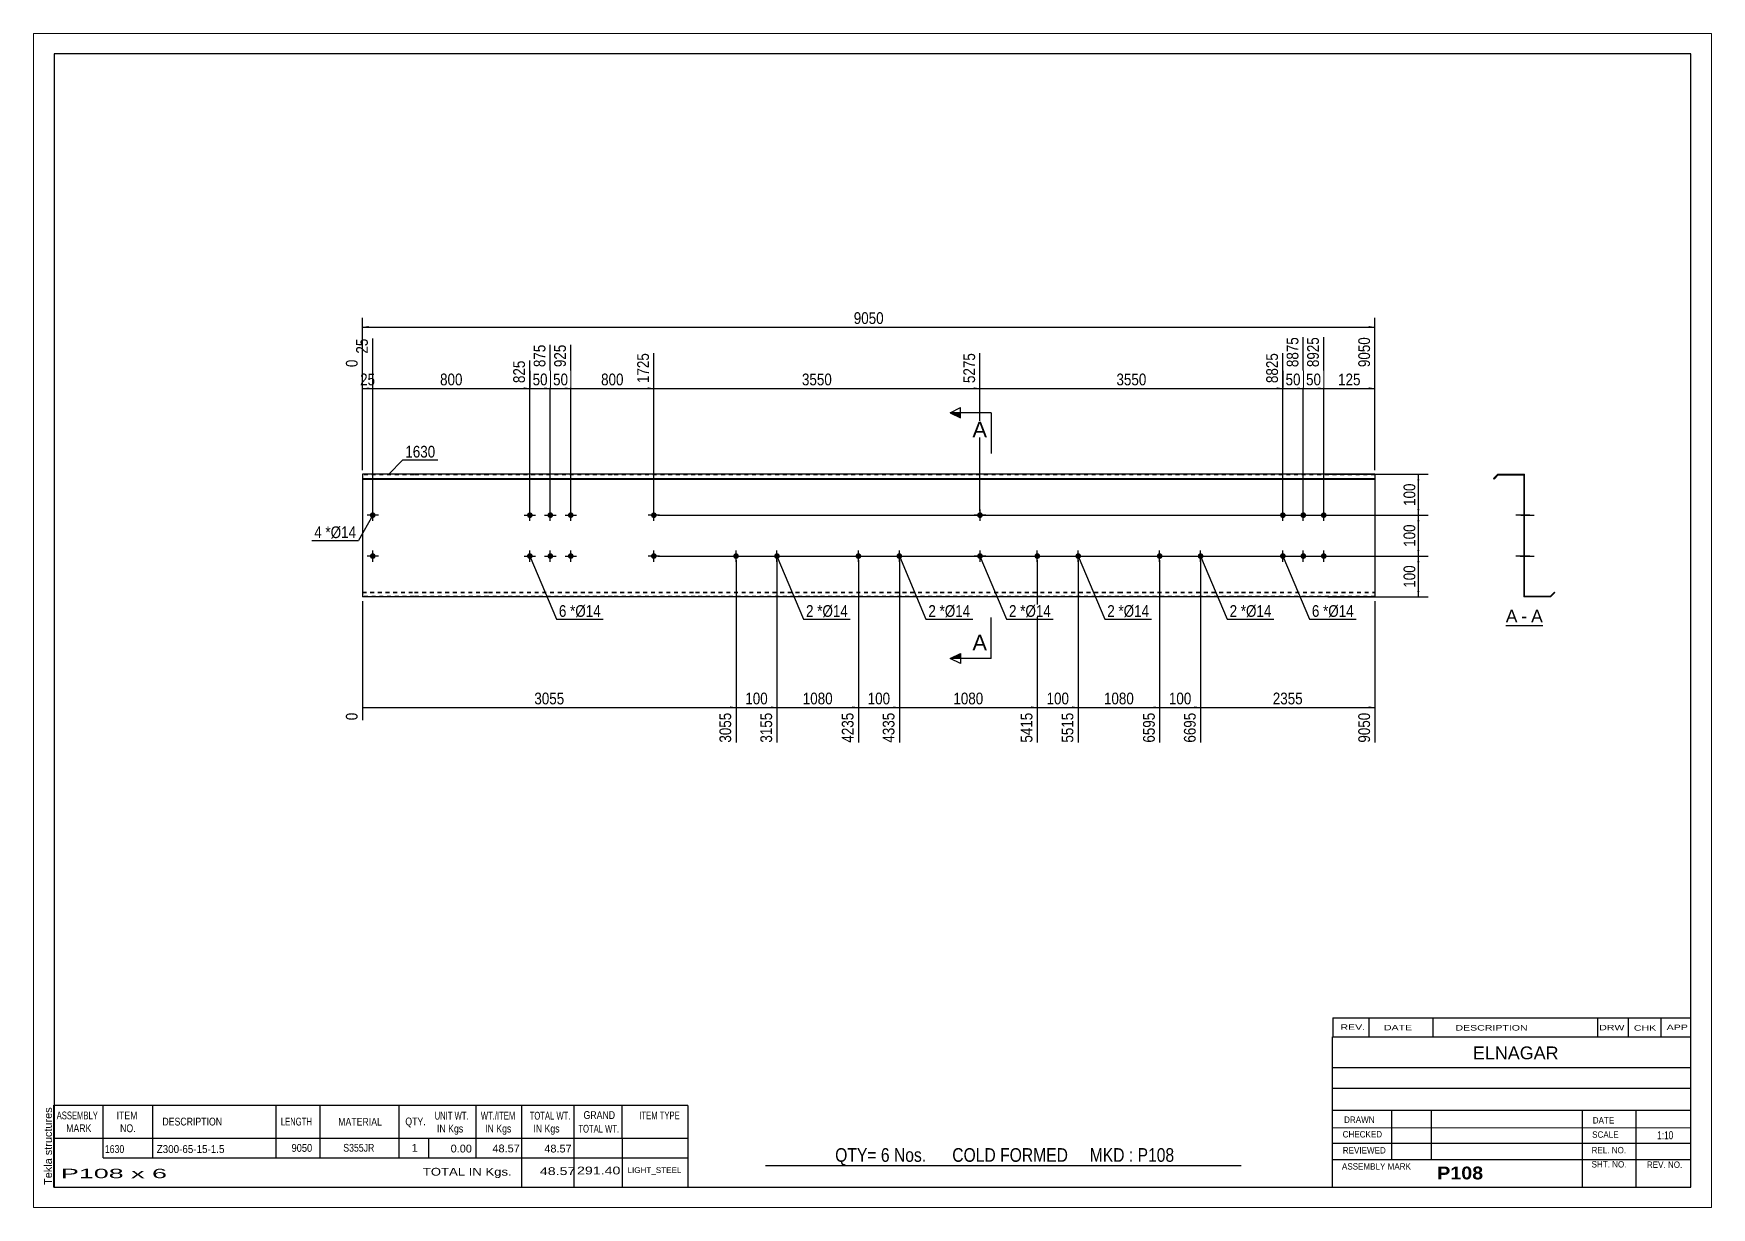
# Paper-space layout 'Layout1' of a CAD drawing. Header units: millimetres. Extents: x 0 to 410, y 0 to 287.
# The model-space entities are those that its viewports show. They can reach past a viewport. Long polylines and large blocks are cut down to what shows.
import ezdxf

# ---------------------------------------------------------------- set-up
doc = ezdxf.new("R2010")
doc.units = ezdxf.units.MM
doc.linetypes.add('DXK_LINE_DOT1', pattern=[1.8814, 0.9407, -0.9407])
doc.layers.add('Viewport layer', color=7, linetype='Continuous', plot=False)
doc.styles.add('Arial', font='ARIAL.TTF', dxfattribs={"height": 0.2})
doc.styles.add('Arial Bold', font='ARIALBD.TTF', dxfattribs={"height": 0.2})
doc.styles.add('Arial Narrow', font='ARIALN.TTF', dxfattribs={"height": 0.2})

# ---------------------------------------------------------------- blocks, each defined once
blk = doc.blocks.new('Unknown-629097656-1705')
at = {"color": 5, "linetype": 'Continuous'}
for p, q in [((324.62, 117.75), (-75.38, 117.75)), ((-75.38, 117.75), (-75.38, -159.25)), ((324.62, -159.25), (324.62, 117.75)), ((-75.38, -159.25), (324.62, -159.25))]:
    blk.add_line(p, q, dxfattribs=at)
at = {"color": 174, "linetype": 'Continuous', "style": 'Arial'}
blk.add_text('Tekla structures', height=1.9102, rotation=90, dxfattribs=at).set_placement((-75.88, -158.75))
blk = doc.blocks.new('Unknown-629097656-12 - 1218')
at = {"color": 7, "linetype": 'Continuous'}
blk.add_line((279.37, -21.95), (288.4, -21.95), dxfattribs=at)
at = {"color": 0, "linetype": 'Continuous'}
blk.add_wipeout([(282.21, -21.2), (282.21, -18), (279.37, -18), (279.37, -21.2)], dxfattribs=at)
blk.add_wipeout([(284.6, -21.2), (284.6, -18), (283.17, -18), (283.17, -21.2)], dxfattribs=at)
at = {"color": 96, "linetype": 'Continuous', "style": 'Arial'}
blk.add_text('A', height=3.06, dxfattribs=at).set_placement((279.37, -21.2))
at = {"color": 0, "linetype": 'Continuous'}
blk.add_wipeout([(288.4, -21.2), (288.4, -18), (285.56, -18), (285.56, -21.2)], dxfattribs=at)
at = {"color": 96, "linetype": 'Continuous', "style": 'Arial'}
for s, p in [('-', (283.17, -21.2)), ('A', (285.56, -21.2))]:
    blk.add_text(s, height=3.06, dxfattribs=at).set_placement(p)
blk = doc.blocks.new('Bolt-629097656-1207 - 1201')
at = {"linetype": 'Continuous'}
for points in [[(164.89, -4.3, -1), (164.89, -5.7, -1)], [(174.89, -4.3, -1), (174.89, -5.7, -1)]]:
    blk.add_hatch(color=3, dxfattribs=at).paths.add_polyline_path(points)
at = {"color": 3, "linetype": 'Continuous'}
for p, q in [((164.89, -6.4), (164.89, -3.6)), ((174.89, -6.4), (174.89, -3.6)), ((163.49, -5), (166.29, -5)), ((173.49, -5), (176.29, -5))]:
    blk.add_line(p, q, dxfattribs=at)
blk = doc.blocks.new('Part-629097656-1204 - 1201')
at = {"color": 2, "linetype": 'Continuous'}
for p, q in [((0, 15), (0, -15)), ((12.6, 15), (0, 15)), ((0, 13.94), (12.6, 13.94)), ((0, 13.83), (12.6, 13.83)), ((30.7, 15), (12.7, 15)), ((12.7, 13.94), (30.7, 13.94)), ((12.7, 13.83), (30.7, 13.83)), ((60.99, 15), (30.8, 15)), ((30.8, 13.94), (60.99, 13.94)), ((30.8, 13.83), (60.99, 13.83)), ((81.28, 15), (61.09, 15)), ((61.09, 13.94), (81.28, 13.94)), ((61.09, 13.83), (81.28, 13.83)), ((111.18, 15), (81.38, 15)), ((81.38, 13.94), (111.18, 13.94)), ((81.38, 13.83), (111.18, 13.83)), ((141.08, 15), (111.28, 15)), ((111.28, 13.94), (141.08, 13.94)), ((111.28, 13.83), (141.08, 13.83)), ((184.79, 15), (141.18, 15)), ((141.18, 13.94), (184.79, 13.94)), ((141.18, 13.83), (184.79, 13.83)), ((214.69, 15), (184.89, 15)), ((184.89, 13.94), (214.69, 13.94)), ((184.89, 13.83), (214.69, 13.83)), ((247.39, 15), (214.79, 15)), ((214.79, 13.94), (247.39, 13.94)), ((214.79, 13.83), (247.39, 13.83)), ((247.39, 15), (247.39, -15)), ((12.6, -15), (0, -15)), ((30.7, -15), (12.7, -15)), ((60.99, -15), (30.8, -15)), ((81.28, -15), (61.09, -15)), ((111.18, -15), (81.38, -15)), ((141.08, -15), (111.28, -15)), ((184.79, -15), (141.18, -15)), ((214.69, -15), (184.89, -15)), ((247.39, -15), (214.79, -15))]:
    blk.add_line(p, q, dxfattribs=at)
at = {"color": 7, "linetype": 'DXK_LINE_DOT1'}
for p, q in [((12.6, 14.85), (0, 14.85)), ((30.7, 14.85), (12.7, 14.85)), ((60.99, 14.85), (30.8, 14.85)), ((81.28, 14.85), (61.09, 14.85)), ((111.18, 14.85), (81.38, 14.85)), ((141.08, 14.85), (111.28, 14.85)), ((184.79, 14.85), (141.18, 14.85)), ((214.69, 14.85), (184.89, 14.85)), ((247.39, 14.85), (214.79, 14.85)), ((0, -13.83), (12.6, -13.83)), ((0, -13.94), (12.6, -13.94)), ((12.6, -14.85), (0, -14.85)), ((12.7, -13.83), (30.7, -13.83)), ((12.7, -13.94), (30.7, -13.94)), ((30.7, -14.85), (12.7, -14.85)), ((30.8, -13.83), (60.99, -13.83)), ((30.8, -13.94), (60.99, -13.94)), ((60.99, -14.85), (30.8, -14.85)), ((61.09, -13.83), (81.28, -13.83)), ((61.09, -13.94), (81.28, -13.94)), ((81.28, -14.85), (61.09, -14.85)), ((81.38, -13.83), (111.18, -13.83)), ((81.38, -13.94), (111.18, -13.94)), ((111.18, -14.85), (81.38, -14.85)), ((111.28, -13.83), (141.08, -13.83)), ((111.28, -13.94), (141.08, -13.94)), ((141.08, -14.85), (111.28, -14.85)), ((141.18, -13.83), (184.79, -13.83)), ((141.18, -13.94), (184.79, -13.94)), ((184.79, -14.85), (141.18, -14.85)), ((184.89, -13.83), (214.69, -13.83)), ((184.89, -13.94), (214.69, -13.94)), ((214.69, -14.85), (184.89, -14.85)), ((214.79, -13.83), (247.39, -13.83)), ((214.79, -13.94), (247.39, -13.94)), ((247.39, -14.85), (214.79, -14.85))]:
    blk.add_line(p, q, dxfattribs=at)
blk = doc.blocks.new('Bolt-629097656-1205 - 1201')
at = {"linetype": 'Continuous'}
for points in [[(91.28, -4.3, -1), (91.28, -5.7, -1)], [(101.28, -4.3, -1), (101.28, -5.7, -1)]]:
    blk.add_hatch(color=3, dxfattribs=at).paths.add_polyline_path(points)
at = {"color": 3, "linetype": 'Continuous'}
for p, q in [((91.28, -6.4), (91.28, -3.6)), ((101.28, -6.4), (101.28, -3.6)), ((89.88, -5), (92.68, -5)), ((99.88, -5), (102.68, -5))]:
    blk.add_line(p, q, dxfattribs=at)
blk = doc.blocks.new('Bolt-629097656-1206 - 1201')
at = {"linetype": 'Continuous'}
for points in [[(121.18, -4.3, -1), (121.18, -5.7, -1)], [(131.18, -4.3, -1), (131.18, -5.7, -1)]]:
    blk.add_hatch(color=3, dxfattribs=at).paths.add_polyline_path(points)
at = {"color": 3, "linetype": 'Continuous'}
for p, q in [((121.18, -6.4), (121.18, -3.6)), ((131.18, -6.4), (131.18, -3.6)), ((119.78, -5), (122.58, -5)), ((129.78, -5), (132.58, -5))]:
    blk.add_line(p, q, dxfattribs=at)
blk = doc.blocks.new('Bolt-629097656-1208 - 1201')
at = {"linetype": 'Continuous'}
for points in [[(194.79, -4.3, -1), (194.79, -5.7, -1)], [(204.79, -4.3, -1), (204.79, -5.7, -1)]]:
    blk.add_hatch(color=3, dxfattribs=at).paths.add_polyline_path(points)
at = {"color": 3, "linetype": 'Continuous'}
for p, q in [((194.79, -6.4), (194.79, -3.6)), ((204.79, -6.4), (204.79, -3.6)), ((193.39, -5), (196.19, -5)), ((203.39, -5), (206.19, -5))]:
    blk.add_line(p, q, dxfattribs=at)
blk = doc.blocks.new('Bolt-629097656-1209 - 1201')
at = {"linetype": 'Continuous'}
for points in [[(224.19, 5, -1), (225.59, 5, -1)], [(229.19, 5, -1), (230.59, 5, -1)], [(234.19, 5, -1), (235.59, 5, -1)], [(224.19, -5, -1), (225.59, -5, -1)], [(229.19, -5, -1), (230.59, -5, -1)], [(234.19, -5, -1), (235.59, -5, -1)]]:
    blk.add_hatch(color=3, dxfattribs=at).paths.add_polyline_path(points)
at = {"color": 3, "linetype": 'Continuous'}
for p, q in [((223.49, 5), (226.29, 5)), ((224.89, 3.6), (224.89, 6.4)), ((228.49, 5), (231.29, 5)), ((229.89, 3.6), (229.89, 6.4)), ((233.49, 5), (236.29, 5)), ((234.89, 3.6), (234.89, 6.4)), ((224.89, -6.4), (224.89, -3.6)), ((229.89, -6.4), (229.89, -3.6)), ((234.89, -6.4), (234.89, -3.6)), ((223.49, -5), (226.29, -5)), ((228.49, -5), (231.29, -5)), ((233.49, -5), (236.29, -5))]:
    blk.add_line(p, q, dxfattribs=at)
blk = doc.blocks.new('Bolt-629097656-1210 - 1201')
at = {"linetype": 'Continuous'}
for points in [[(40.19, 5, -1), (41.59, 5, -1)], [(45.19, 5, -1), (46.59, 5, -1)], [(50.19, 5, -1), (51.59, 5, -1)], [(40.19, -5, -1), (41.59, -5, -1)], [(45.19, -5, -1), (46.59, -5, -1)], [(50.19, -5, -1), (51.59, -5, -1)]]:
    blk.add_hatch(color=3, dxfattribs=at).paths.add_polyline_path(points)
at = {"color": 3, "linetype": 'Continuous'}
for p, q in [((39.49, 5), (42.29, 5)), ((40.89, 3.6), (40.89, 6.4)), ((44.49, 5), (47.29, 5)), ((45.89, 3.6), (45.89, 6.4)), ((49.49, 5), (52.29, 5)), ((50.89, 3.6), (50.89, 6.4)), ((40.89, -6.4), (40.89, -3.6)), ((45.89, -6.4), (45.89, -3.6)), ((50.89, -6.4), (50.89, -3.6)), ((39.49, -5), (42.29, -5)), ((44.49, -5), (47.29, -5)), ((49.49, -5), (52.29, -5))]:
    blk.add_line(p, q, dxfattribs=at)
blk = doc.blocks.new('Bolt-629097656-1211 - 1201')
at = {"linetype": 'Continuous'}
for points in [[(1.8, -5, -1), (3.2, -5, -1)], [(70.49, -5, -1), (71.89, -5, -1)]]:
    blk.add_hatch(color=3, dxfattribs=at).paths.add_polyline_path(points)
at = {"color": 3, "linetype": 'Continuous'}
for p, q in [((2.5, -6.4), (2.5, -3.6)), ((71.19, -6.4), (71.19, -3.6)), ((3.9, -5), (1.1, -5)), ((72.59, -5), (69.79, -5))]:
    blk.add_line(p, q, dxfattribs=at)
blk = doc.blocks.new('Bolt-629097656-1212 - 1201')
at = {"linetype": 'Continuous'}
for points in [[(1.8, 5, -1), (3.2, 5, -1)], [(70.49, 5, -1), (71.89, 5, -1)]]:
    blk.add_hatch(color=3, dxfattribs=at).paths.add_polyline_path(points)
at = {"color": 3, "linetype": 'Continuous'}
for p, q in [((3.9, 5), (1.1, 5)), ((2.5, 3.6), (2.5, 6.4)), ((72.59, 5), (69.79, 5)), ((71.19, 3.6), (71.19, 6.4))]:
    blk.add_line(p, q, dxfattribs=at)
blk = doc.blocks.new('Bolt-629097656-1213 - 1201')
at = {"linetype": 'Continuous'}
for points in [[(151.58, 5, -1), (150.18, 5, -1)], [(151.58, -5, -1), (150.18, -5, -1)]]:
    blk.add_hatch(color=3, dxfattribs=at).paths.add_polyline_path(points)
at = {"color": 3, "linetype": 'Continuous'}
for p, q in [((152.28, 5), (149.48, 5)), ((150.88, 6.4), (150.88, 3.6)), ((150.88, -3.6), (150.88, -6.4)), ((152.28, -5), (149.48, -5))]:
    blk.add_line(p, q, dxfattribs=at)
blk = doc.blocks.new('Bolt-629097656-1224 - 1218')
at = {"linetype": 'Continuous'}
for points in [[(283.81, 5.7), (283.81, 4.3), (283.96, 4.3), (283.96, 5.7)], [(283.81, 5.7), (283.81, 4.3), (283.96, 4.3), (283.96, 5.7)], [(283.81, 5.7), (283.81, 4.3), (283.96, 4.3), (283.96, 5.7)], [(283.81, -4.3), (283.81, -5.7), (283.96, -5.7), (283.96, -4.3)], [(283.81, -4.3), (283.81, -5.7), (283.96, -5.7), (283.96, -4.3)], [(283.81, -4.3), (283.81, -5.7), (283.96, -5.7), (283.96, -4.3)]]:
    blk.add_hatch(color=3, dxfattribs=at).paths.add_polyline_path(points)
at = {"color": 3, "linetype": 'Continuous'}
for p, q in [((285.26, 5), (281.96, 5)), ((285.26, 5), (281.96, 5)), ((285.26, 5), (281.96, 5)), ((283.96, 5.7), (283.81, 5.7)), ((283.96, 5.7), (283.81, 5.7)), ((283.96, 5.7), (283.81, 5.7)), ((283.96, 4.3), (283.81, 4.3)), ((283.96, 4.3), (283.81, 4.3)), ((283.96, 4.3), (283.81, 4.3)), ((285.26, -5), (281.96, -5)), ((285.26, -5), (281.96, -5)), ((285.26, -5), (281.96, -5)), ((283.96, -4.3), (283.81, -4.3)), ((283.96, -4.3), (283.81, -4.3)), ((283.96, -4.3), (283.81, -4.3)), ((283.96, -5.7), (283.81, -5.7)), ((283.96, -5.7), (283.81, -5.7)), ((283.96, -5.7), (283.81, -5.7))]:
    blk.add_line(p, q, dxfattribs=at)
blk = doc.blocks.new('Part-629097656-1219 - 1218')
at = {"color": 2, "linetype": 'Continuous'}
for p, q in [((277.46, 15), (276.4, 13.94)), ((276.4, 13.94), (276.51, 13.83)), ((276.51, 13.83), (277.52, 14.85)), ((277.46, 15), (283.96, 15)), ((277.52, 14.85), (283.81, 14.85)), ((283.81, 14.85), (283.81, -15)), ((283.96, -14.85), (283.96, 15)), ((290.31, -15), (283.81, -15)), ((290.25, -14.85), (283.96, -14.85)), ((291.27, -13.83), (290.25, -14.85)), ((290.31, -15), (291.37, -13.94)), ((291.37, -13.94), (291.27, -13.83))]:
    blk.add_line(p, q, dxfattribs=at)
blk = doc.blocks.new('Bolt-629097656-1220 - 1218')
at = {"linetype": 'Continuous'}
blk.add_hatch(color=3, dxfattribs=at).paths.add_polyline_path([(283.96, -5.7), (283.96, -4.3), (283.81, -4.3), (283.81, -5.7)])
blk.add_hatch(color=3, dxfattribs=at).paths.add_polyline_path([(283.96, -5.7), (283.96, -4.3), (283.81, -4.3), (283.81, -5.7)])
at = {"color": 3, "linetype": 'Continuous'}
for p, q in [((282.86, -5), (285.61, -5)), ((282.86, -5), (285.61, -5)), ((283.81, -4.3), (283.96, -4.3)), ((283.81, -4.3), (283.96, -4.3)), ((283.81, -5.7), (283.96, -5.7)), ((283.81, -5.7), (283.96, -5.7))]:
    blk.add_line(p, q, dxfattribs=at)
blk = doc.blocks.new('Bolt-629097656-1221 - 1218')
at = {"linetype": 'Continuous'}
blk.add_hatch(color=3, dxfattribs=at).paths.add_polyline_path([(283.96, -5.7), (283.96, -4.3), (283.81, -4.3), (283.81, -5.7)])
blk.add_hatch(color=3, dxfattribs=at).paths.add_polyline_path([(283.96, -5.7), (283.96, -4.3), (283.81, -4.3), (283.81, -5.7)])
at = {"color": 3, "linetype": 'Continuous'}
for p, q in [((282.86, -5), (285.61, -5)), ((282.86, -5), (285.61, -5)), ((283.81, -4.3), (283.96, -4.3)), ((283.81, -4.3), (283.96, -4.3)), ((283.81, -5.7), (283.96, -5.7)), ((283.81, -5.7), (283.96, -5.7))]:
    blk.add_line(p, q, dxfattribs=at)
blk = doc.blocks.new('Bolt-629097656-1222 - 1218')
at = {"linetype": 'Continuous'}
blk.add_hatch(color=3, dxfattribs=at).paths.add_polyline_path([(283.96, -5.7), (283.96, -4.3), (283.81, -4.3), (283.81, -5.7)])
blk.add_hatch(color=3, dxfattribs=at).paths.add_polyline_path([(283.96, -5.7), (283.96, -4.3), (283.81, -4.3), (283.81, -5.7)])
at = {"color": 3, "linetype": 'Continuous'}
for p, q in [((282.86, -5), (285.61, -5)), ((282.86, -5), (285.61, -5)), ((283.81, -4.3), (283.96, -4.3)), ((283.81, -4.3), (283.96, -4.3)), ((283.81, -5.7), (283.96, -5.7)), ((283.81, -5.7), (283.96, -5.7))]:
    blk.add_line(p, q, dxfattribs=at)
blk = doc.blocks.new('Bolt-629097656-1223 - 1218')
at = {"linetype": 'Continuous'}
blk.add_hatch(color=3, dxfattribs=at).paths.add_polyline_path([(283.96, -5.7), (283.96, -4.3), (283.81, -4.3), (283.81, -5.7)])
blk.add_hatch(color=3, dxfattribs=at).paths.add_polyline_path([(283.96, -5.7), (283.96, -4.3), (283.81, -4.3), (283.81, -5.7)])
at = {"color": 3, "linetype": 'Continuous'}
for p, q in [((282.86, -5), (285.61, -5)), ((282.86, -5), (285.61, -5)), ((283.81, -4.3), (283.96, -4.3)), ((283.81, -4.3), (283.96, -4.3)), ((283.81, -5.7), (283.96, -5.7)), ((283.81, -5.7), (283.96, -5.7))]:
    blk.add_line(p, q, dxfattribs=at)
blk = doc.blocks.new('Bolt-629097656-1225 - 1218')
at = {"linetype": 'Continuous'}
for points in [[(283.81, 5.7), (283.81, 4.3), (283.96, 4.3), (283.96, 5.7)], [(283.81, 5.7), (283.81, 4.3), (283.96, 4.3), (283.96, 5.7)], [(283.81, 5.7), (283.81, 4.3), (283.96, 4.3), (283.96, 5.7)], [(283.81, -4.3), (283.81, -5.7), (283.96, -5.7), (283.96, -4.3)], [(283.81, -4.3), (283.81, -5.7), (283.96, -5.7), (283.96, -4.3)], [(283.81, -4.3), (283.81, -5.7), (283.96, -5.7), (283.96, -4.3)]]:
    blk.add_hatch(color=3, dxfattribs=at).paths.add_polyline_path(points)
at = {"color": 3, "linetype": 'Continuous'}
for p, q in [((285.26, 5), (281.96, 5)), ((285.26, 5), (281.96, 5)), ((285.26, 5), (281.96, 5)), ((283.96, 5.7), (283.81, 5.7)), ((283.96, 5.7), (283.81, 5.7)), ((283.96, 5.7), (283.81, 5.7)), ((283.96, 4.3), (283.81, 4.3)), ((283.96, 4.3), (283.81, 4.3)), ((283.96, 4.3), (283.81, 4.3)), ((285.26, -5), (281.96, -5)), ((285.26, -5), (281.96, -5)), ((285.26, -5), (281.96, -5)), ((283.96, -4.3), (283.81, -4.3)), ((283.96, -4.3), (283.81, -4.3)), ((283.96, -4.3), (283.81, -4.3)), ((283.96, -5.7), (283.81, -5.7)), ((283.96, -5.7), (283.81, -5.7)), ((283.96, -5.7), (283.81, -5.7))]:
    blk.add_line(p, q, dxfattribs=at)
blk = doc.blocks.new('Bolt-629097656-1226 - 1218')
at = {"linetype": 'Continuous'}
blk.add_hatch(color=3, dxfattribs=at).paths.add_polyline_path([(283.81, -4.3), (283.81, -5.7), (283.96, -5.7), (283.96, -4.3)])
blk.add_hatch(color=3, dxfattribs=at).paths.add_polyline_path([(283.81, -4.3), (283.81, -5.7), (283.96, -5.7), (283.96, -4.3)])
at = {"color": 3, "linetype": 'Continuous'}
for p, q in [((283.01, -5), (286.31, -5)), ((283.01, -5), (286.31, -5)), ((283.81, -4.3), (283.96, -4.3)), ((283.81, -4.3), (283.96, -4.3)), ((283.81, -5.7), (283.96, -5.7)), ((283.81, -5.7), (283.96, -5.7))]:
    blk.add_line(p, q, dxfattribs=at)
blk = doc.blocks.new('Bolt-629097656-1227 - 1218')
at = {"linetype": 'Continuous'}
blk.add_hatch(color=3, dxfattribs=at).paths.add_polyline_path([(283.81, 5.7), (283.81, 4.3), (283.96, 4.3), (283.96, 5.7)])
blk.add_hatch(color=3, dxfattribs=at).paths.add_polyline_path([(283.81, 5.7), (283.81, 4.3), (283.96, 4.3), (283.96, 5.7)])
at = {"color": 3, "linetype": 'Continuous'}
for p, q in [((283.01, 5), (286.31, 5)), ((283.01, 5), (286.31, 5)), ((283.81, 5.7), (283.96, 5.7)), ((283.81, 5.7), (283.96, 5.7)), ((283.81, 4.3), (283.96, 4.3)), ((283.81, 4.3), (283.96, 4.3))]:
    blk.add_line(p, q, dxfattribs=at)
blk = doc.blocks.new('Bolt-629097656-1228 - 1218')
at = {"linetype": 'Continuous'}
for points in [[(283.96, 4.3), (283.96, 5.7), (283.81, 5.7), (283.81, 4.3)], [(283.96, -5.7), (283.96, -4.3), (283.81, -4.3), (283.81, -5.7)]]:
    blk.add_hatch(color=3, dxfattribs=at).paths.add_polyline_path(points)
at = {"color": 3, "linetype": 'Continuous'}
for p, q in [((283.96, 5), (281.81, 5)), ((283.96, 5.7), (283.81, 5.7)), ((283.96, 4.3), (283.81, 4.3)), ((283.96, -5), (281.81, -5)), ((283.96, -4.3), (283.81, -4.3)), ((283.96, -5.7), (283.81, -5.7))]:
    blk.add_line(p, q, dxfattribs=at)
blk = doc.blocks.new('StraightDimension-629097656-1326 - 1201')
at = {"linetype": 'Continuous'}
for points in [[(257.75, 3.5), (258, 5), (258.25, 3.5)], [(258.25, -3.5), (258, -5), (257.75, -3.5)]]:
    blk.add_hatch(color=7, dxfattribs=at).paths.add_polyline_path(points)
at = {"color": 7, "linetype": 'Continuous'}
for p, q in [((72.19, 5), (260.4, 5)), ((258, -5), (258, 5)), ((72.19, -5), (260.4, -5))]:
    blk.add_line(p, q, dxfattribs=at)
at = {"color": 0}
blk.add_wipeout([(257.85, 3.34), (253.65, 3.34), (253.65, -3.34), (257.85, -3.34)], dxfattribs=at)
at = {"color": 3, "style": 'Arial Narrow'}
blk.add_text('100', height=2.863, rotation=90.0002, dxfattribs=at).set_placement((257.25, -2.74))
blk = doc.blocks.new('StraightDimension-629097656-1295 - 1201')
at = {"linetype": 'Continuous'}
blk.add_hatch(color=7, dxfattribs=at).paths.add_polyline_path([(119.68, -41.75), (121.18, -42), (119.68, -42.25)])
at = {"color": 7, "linetype": 'Continuous'}
for p, q in [((101.28, -6), (101.28, -50.61)), ((121.18, -6), (121.18, -50.61)), ((101.28, -42), (121.18, -42))]:
    blk.add_line(p, q, dxfattribs=at)
at = {"color": 0}
blk.add_wipeout([(115.49, -41.85), (115.49, -37.65), (106.98, -37.65), (106.98, -41.85)], dxfattribs=at)
at = {"color": 0, "linetype": 'Continuous'}
blk.add_wipeout([(120.58, -42.7), (116.38, -42.7), (116.38, -51.21), (120.58, -51.21)], dxfattribs=at)
at = {"color": 3, "style": 'Arial Narrow'}
blk.add_text('1080', height=2.863, dxfattribs=at).set_placement((107.58, -41.25))
at = {"color": 3, "linetype": 'Continuous', "style": 'Arial Narrow'}
blk.add_text('4235', height=2.863, rotation=90.0002, dxfattribs=at).set_placement((119.98, -50.61))
blk = doc.blocks.new('StraightDimension-629097656-1294 - 1201')
at = {"linetype": 'Continuous'}
blk.add_hatch(color=7, dxfattribs=at).paths.add_polyline_path([(129.68, -41.75), (131.18, -42), (129.68, -42.25)])
at = {"color": 7, "linetype": 'Continuous'}
for p, q in [((121.18, -6), (121.18, -50.61)), ((131.18, -6), (131.18, -50.61)), ((121.18, -42), (131.18, -42))]:
    blk.add_line(p, q, dxfattribs=at)
at = {"color": 0}
blk.add_wipeout([(129.53, -41.85), (129.53, -37.65), (122.84, -37.65), (122.84, -41.85)], dxfattribs=at)
at = {"color": 0, "linetype": 'Continuous'}
blk.add_wipeout([(130.58, -42.7), (126.38, -42.7), (126.38, -51.21), (130.58, -51.21)], dxfattribs=at)
at = {"color": 3, "style": 'Arial Narrow'}
blk.add_text('100', height=2.863, dxfattribs=at).set_placement((123.44, -41.25))
at = {"color": 3, "linetype": 'Continuous', "style": 'Arial Narrow'}
blk.add_text('4335', height=2.863, rotation=90.0002, dxfattribs=at).set_placement((129.98, -50.61))
blk = doc.blocks.new('StraightDimension-629097656-1253 - 1201')
at = {"linetype": 'Continuous'}
blk.add_hatch(color=7, dxfattribs=at).paths.add_polyline_path([(1, 36.25), (2.5, 36), (1, 35.75)])
at = {"color": 7, "linetype": 'Continuous'}
for p, q in [((2.5, 6), (2.5, 48.16)), ((0, 16), (0, 43.03)), ((0, 36), (2.5, 36))]:
    blk.add_line(p, q, dxfattribs=at)
at = {"color": 0, "linetype": 'Continuous'}
blk.add_wipeout([(1.9, 48.76), (-2.3, 48.76), (-2.3, 43.9), (1.9, 43.9)], dxfattribs=at)
at = {"color": 0}
blk.add_wipeout([(3.68, 36.15), (3.68, 40.35), (-1.18, 40.35), (-1.18, 36.15)], dxfattribs=at)
at = {"color": 0, "linetype": 'Continuous'}
blk.add_wipeout([(-0.6, 43.63), (-4.8, 43.63), (-4.8, 40.6), (-0.6, 40.6)], dxfattribs=at)
at = {"color": 3, "linetype": 'Continuous', "style": 'Arial Narrow'}
for s, height, p in [('25', 2.863, (1.3, 44.5)), ('0', 2.86, (-1.2, 41.2))]:
    blk.add_text(s, height=height, rotation=90.0002, dxfattribs=at).set_placement(p)
at = {"color": 3, "style": 'Arial Narrow'}
blk.add_text('25', height=2.863, dxfattribs=at).set_placement((-0.58, 36.75))
blk = doc.blocks.new('StraightDimension-629097656-1244 - 1201')
at = {"linetype": 'Continuous'}
blk.add_hatch(color=7, dxfattribs=at).paths.add_polyline_path([(245.89, 36.25), (247.39, 36), (245.89, 35.75)])
at = {"color": 7, "linetype": 'Continuous'}
for p, q in [((234.89, 6), (234.89, 48.51)), ((247.39, 16), (247.39, 48.51)), ((234.89, 36), (247.39, 36))]:
    blk.add_line(p, q, dxfattribs=at)
at = {"color": 0}
blk.add_wipeout([(244.48, 36.15), (244.48, 40.35), (237.79, 40.35), (237.79, 36.15)], dxfattribs=at)
at = {"color": 0, "linetype": 'Continuous'}
blk.add_wipeout([(246.79, 49.11), (242.59, 49.11), (242.59, 40.6), (246.79, 40.6)], dxfattribs=at)
at = {"color": 3, "linetype": 'Continuous', "style": 'Arial Narrow'}
blk.add_text('9050', height=2.863, rotation=90.0002, dxfattribs=at).set_placement((246.19, 41.2))
at = {"color": 3, "style": 'Arial Narrow'}
blk.add_text('125', height=2.863, dxfattribs=at).set_placement((238.39, 36.75))
blk = doc.blocks.new('StraightDimension-629097656-1245 - 1201')
at = {"linetype": 'Continuous'}
blk.add_hatch(color=7, dxfattribs=at).paths.add_polyline_path([(233.39, 36.25), (234.89, 36), (233.39, 35.75)])
at = {"color": 7, "linetype": 'Continuous'}
for p, q in [((229.89, 6), (229.89, 48.51)), ((234.89, 6), (234.89, 48.51)), ((229.89, 36), (234.89, 36))]:
    blk.add_line(p, q, dxfattribs=at)
at = {"color": 0}
blk.add_wipeout([(234.81, 36.15), (234.81, 40.35), (229.96, 40.35), (229.96, 36.15)], dxfattribs=at)
at = {"color": 0, "linetype": 'Continuous'}
blk.add_wipeout([(234.29, 49.11), (230.09, 49.11), (230.09, 40.6), (234.29, 40.6)], dxfattribs=at)
at = {"color": 3, "linetype": 'Continuous', "style": 'Arial Narrow'}
blk.add_text('8925', height=2.863, rotation=90.0002, dxfattribs=at).set_placement((233.69, 41.2))
at = {"color": 3, "style": 'Arial Narrow'}
blk.add_text('50', height=2.863, dxfattribs=at).set_placement((230.56, 36.75))
blk = doc.blocks.new('StraightDimension-629097656-1246 - 1201')
at = {"linetype": 'Continuous'}
blk.add_hatch(color=7, dxfattribs=at).paths.add_polyline_path([(228.39, 36.25), (229.89, 36), (228.39, 35.75)])
at = {"color": 7, "linetype": 'Continuous'}
for p, q in [((229.89, 6), (229.89, 48.51)), ((224.89, 6), (224.89, 44.61)), ((224.89, 36), (229.89, 36))]:
    blk.add_line(p, q, dxfattribs=at)
at = {"color": 0}
blk.add_wipeout([(229.81, 36.15), (229.81, 40.35), (224.96, 40.35), (224.96, 36.15)], dxfattribs=at)
at = {"color": 0, "linetype": 'Continuous'}
blk.add_wipeout([(229.29, 49.11), (225.09, 49.11), (225.09, 40.6), (229.29, 40.6)], dxfattribs=at)
at = {"color": 3, "linetype": 'Continuous', "style": 'Arial Narrow'}
blk.add_text('8875', height=2.863, rotation=90.0002, dxfattribs=at).set_placement((228.69, 41.2))
at = {"color": 3, "style": 'Arial Narrow'}
blk.add_text('50', height=2.863, dxfattribs=at).set_placement((225.56, 36.75))
blk = doc.blocks.new('StraightDimension-629097656-1296 - 1201')
at = {"linetype": 'Continuous'}
blk.add_hatch(color=7, dxfattribs=at).paths.add_polyline_path([(99.78, -41.75), (101.28, -42), (99.78, -42.25)])
at = {"color": 7, "linetype": 'Continuous'}
for p, q in [((91.28, -6), (91.28, -50.61)), ((101.28, -6), (101.28, -50.61)), ((91.28, -42), (101.28, -42))]:
    blk.add_line(p, q, dxfattribs=at)
at = {"color": 0}
blk.add_wipeout([(99.63, -41.85), (99.63, -37.65), (92.94, -37.65), (92.94, -41.85)], dxfattribs=at)
at = {"color": 0, "linetype": 'Continuous'}
blk.add_wipeout([(100.68, -42.7), (96.48, -42.7), (96.48, -51.21), (100.68, -51.21)], dxfattribs=at)
at = {"color": 3, "style": 'Arial Narrow'}
blk.add_text('100', height=2.863, dxfattribs=at).set_placement((93.54, -41.25))
at = {"color": 3, "linetype": 'Continuous', "style": 'Arial Narrow'}
blk.add_text('3155', height=2.863, rotation=90.0002, dxfattribs=at).set_placement((100.08, -50.61))
blk = doc.blocks.new('StraightDimension-629097656-1247 - 1201')
at = {"linetype": 'Continuous'}
blk.add_hatch(color=7, dxfattribs=at).paths.add_polyline_path([(223.39, 36.25), (224.89, 36), (223.39, 35.75)])
at = {"color": 7, "linetype": 'Continuous'}
for p, q in [((150.88, 6), (150.88, 44.61)), ((224.89, 6), (224.89, 44.61)), ((150.88, 36), (224.89, 36))]:
    blk.add_line(p, q, dxfattribs=at)
at = {"color": 0, "linetype": 'Continuous'}
blk.add_wipeout([(224.29, 45.21), (220.09, 45.21), (220.09, 36.7), (224.29, 36.7)], dxfattribs=at)
at = {"color": 0}
blk.add_wipeout([(192.14, 36.15), (192.14, 40.35), (183.63, 40.35), (183.63, 36.15)], dxfattribs=at)
at = {"color": 3, "linetype": 'Continuous', "style": 'Arial Narrow'}
blk.add_text('8825', height=2.863, rotation=90.0002, dxfattribs=at).set_placement((223.69, 37.3))
at = {"color": 3, "style": 'Arial Narrow'}
blk.add_text('3550', height=2.863, dxfattribs=at).set_placement((184.23, 36.75))
blk = doc.blocks.new('StraightDimension-629097656-1327 - 1201')
at = {"linetype": 'Continuous'}
for points in [[(257.75, -6.5), (258, -5), (258.25, -6.5)], [(258.25, -13.5), (258, -15), (257.75, -13.5)]]:
    blk.add_hatch(color=7, dxfattribs=at).paths.add_polyline_path(points)
at = {"color": 7, "linetype": 'Continuous'}
for p, q in [((72.19, -5), (260.4, -5)), ((258, -15), (258, -5)), ((235.89, -15), (260.4, -15))]:
    blk.add_line(p, q, dxfattribs=at)
at = {"color": 0}
blk.add_wipeout([(257.85, -6.66), (253.65, -6.66), (253.65, -13.34), (257.85, -13.34)], dxfattribs=at)
at = {"color": 3, "style": 'Arial Narrow'}
blk.add_text('100', height=2.863, rotation=90.0002, dxfattribs=at).set_placement((257.25, -12.74))
blk = doc.blocks.new('StraightDimension-629097656-1248 - 1201')
at = {"linetype": 'Continuous'}
blk.add_hatch(color=7, dxfattribs=at).paths.add_polyline_path([(149.38, 36.25), (150.88, 36), (149.38, 35.75)])
at = {"color": 7, "linetype": 'Continuous'}
for p, q in [((71.19, 6), (71.19, 44.61)), ((150.88, 6), (150.88, 44.61)), ((71.19, 36), (150.88, 36))]:
    blk.add_line(p, q, dxfattribs=at)
at = {"color": 0, "linetype": 'Continuous'}
blk.add_wipeout([(150.28, 45.21), (146.08, 45.21), (146.08, 36.7), (150.28, 36.7)], dxfattribs=at)
at = {"color": 0}
blk.add_wipeout([(115.29, 36.15), (115.29, 40.35), (106.78, 40.35), (106.78, 36.15)], dxfattribs=at)
at = {"color": 3, "linetype": 'Continuous', "style": 'Arial Narrow'}
blk.add_text('5275', height=2.863, rotation=90.0002, dxfattribs=at).set_placement((149.68, 37.3))
at = {"color": 3, "style": 'Arial Narrow'}
blk.add_text('3550', height=2.863, dxfattribs=at).set_placement((107.38, 36.75))
blk = doc.blocks.new('StraightDimension-629097656-1249 - 1201')
at = {"linetype": 'Continuous'}
blk.add_hatch(color=7, dxfattribs=at).paths.add_polyline_path([(69.69, 36.25), (71.19, 36), (69.69, 35.75)])
at = {"color": 7, "linetype": 'Continuous'}
for p, q in [((50.89, 6), (50.89, 46.68)), ((71.19, 6), (71.19, 44.61)), ((50.89, 36), (71.19, 36))]:
    blk.add_line(p, q, dxfattribs=at)
at = {"color": 0}
blk.add_wipeout([(64.38, 36.15), (64.38, 40.35), (57.7, 40.35), (57.7, 36.15)], dxfattribs=at)
at = {"color": 3, "style": 'Arial Narrow'}
blk.add_text('800', height=2.863, dxfattribs=at).set_placement((58.3, 36.75))
at = {"color": 0, "linetype": 'Continuous'}
blk.add_wipeout([(70.59, 45.21), (66.39, 45.21), (66.39, 36.7), (70.59, 36.7)], dxfattribs=at)
at = {"color": 3, "linetype": 'Continuous', "style": 'Arial Narrow'}
blk.add_text('1725', height=2.863, rotation=90.0002, dxfattribs=at).set_placement((69.99, 37.3))
blk = doc.blocks.new('StraightDimension-629097656-1250 - 1201')
at = {"linetype": 'Continuous'}
blk.add_hatch(color=7, dxfattribs=at).paths.add_polyline_path([(49.39, 36.25), (50.89, 36), (49.39, 35.75)])
at = {"color": 7, "linetype": 'Continuous'}
for p, q in [((45.89, 6), (45.89, 46.68)), ((50.89, 6), (50.89, 46.68)), ((45.89, 36), (50.89, 36))]:
    blk.add_line(p, q, dxfattribs=at)
at = {"color": 0}
blk.add_wipeout([(50.82, 36.15), (50.82, 40.35), (45.97, 40.35), (45.97, 36.15)], dxfattribs=at)
at = {"color": 0, "linetype": 'Continuous'}
blk.add_wipeout([(50.29, 47.28), (46.09, 47.28), (46.09, 40.6), (50.29, 40.6)], dxfattribs=at)
at = {"color": 3, "linetype": 'Continuous', "style": 'Arial Narrow'}
blk.add_text('925', height=2.863, rotation=90.0002, dxfattribs=at).set_placement((49.69, 41.2))
at = {"color": 3, "style": 'Arial Narrow'}
blk.add_text('50', height=2.863, dxfattribs=at).set_placement((46.57, 36.75))
blk = doc.blocks.new('StraightDimension-629097656-1251 - 1201')
at = {"linetype": 'Continuous'}
blk.add_hatch(color=7, dxfattribs=at).paths.add_polyline_path([(44.39, 36.25), (45.89, 36), (44.39, 35.75)])
at = {"color": 7, "linetype": 'Continuous'}
for p, q in [((45.89, 6), (45.89, 46.68)), ((40.89, 6), (40.89, 42.78)), ((40.89, 36), (45.89, 36))]:
    blk.add_line(p, q, dxfattribs=at)
at = {"color": 0}
blk.add_wipeout([(45.82, 36.15), (45.82, 40.35), (40.97, 40.35), (40.97, 36.15)], dxfattribs=at)
at = {"color": 0, "linetype": 'Continuous'}
blk.add_wipeout([(45.29, 47.28), (41.09, 47.28), (41.09, 40.6), (45.29, 40.6)], dxfattribs=at)
at = {"color": 3, "linetype": 'Continuous', "style": 'Arial Narrow'}
blk.add_text('875', height=2.863, rotation=90.0002, dxfattribs=at).set_placement((44.69, 41.2))
at = {"color": 3, "style": 'Arial Narrow'}
blk.add_text('50', height=2.863, dxfattribs=at).set_placement((41.57, 36.75))
blk = doc.blocks.new('StraightDimension-629097656-1252 - 1201')
at = {"linetype": 'Continuous'}
blk.add_hatch(color=7, dxfattribs=at).paths.add_polyline_path([(39.39, 36.25), (40.89, 36), (39.39, 35.75)])
at = {"color": 7, "linetype": 'Continuous'}
for p, q in [((2.5, 6), (2.5, 48.16)), ((40.89, 6), (40.89, 42.78)), ((2.5, 36), (40.89, 36))]:
    blk.add_line(p, q, dxfattribs=at)
at = {"color": 0, "linetype": 'Continuous'}
blk.add_wipeout([(40.29, 43.38), (36.09, 43.38), (36.09, 36.7), (40.29, 36.7)], dxfattribs=at)
at = {"color": 0}
blk.add_wipeout([(25.04, 36.15), (25.04, 40.35), (18.35, 40.35), (18.35, 36.15)], dxfattribs=at)
at = {"color": 3, "linetype": 'Continuous', "style": 'Arial Narrow'}
blk.add_text('825', height=2.863, rotation=90.0002, dxfattribs=at).set_placement((39.69, 37.3))
at = {"color": 3, "style": 'Arial Narrow'}
blk.add_text('800', height=2.863, dxfattribs=at).set_placement((18.95, 36.75))
blk = doc.blocks.new('StraightDimension-629097656-1289 - 1201')
at = {"linetype": 'Continuous'}
blk.add_hatch(color=7, dxfattribs=at).paths.add_polyline_path([(245.89, -41.75), (247.39, -42), (245.89, -42.25)])
at = {"color": 7, "linetype": 'Continuous'}
for p, q in [((204.79, -6), (204.79, -50.61)), ((247.39, -16), (247.39, -50.61)), ((204.79, -42), (247.39, -42))]:
    blk.add_line(p, q, dxfattribs=at)
at = {"color": 0}
blk.add_wipeout([(230.34, -41.85), (230.34, -37.65), (221.83, -37.65), (221.83, -41.85)], dxfattribs=at)
at = {"color": 0, "linetype": 'Continuous'}
blk.add_wipeout([(246.79, -42.7), (242.59, -42.7), (242.59, -51.21), (246.79, -51.21)], dxfattribs=at)
at = {"color": 3, "style": 'Arial Narrow'}
blk.add_text('2355', height=2.863, dxfattribs=at).set_placement((222.43, -41.25))
at = {"color": 3, "linetype": 'Continuous', "style": 'Arial Narrow'}
blk.add_text('9050', height=2.863, rotation=90.0002, dxfattribs=at).set_placement((246.19, -50.61))
blk = doc.blocks.new('StraightDimension-629097656-1290 - 1201')
at = {"linetype": 'Continuous'}
blk.add_hatch(color=7, dxfattribs=at).paths.add_polyline_path([(203.29, -41.75), (204.79, -42), (203.29, -42.25)])
at = {"color": 7, "linetype": 'Continuous'}
for p, q in [((194.79, -6), (194.79, -50.61)), ((204.79, -6), (204.79, -50.61)), ((194.79, -42), (204.79, -42))]:
    blk.add_line(p, q, dxfattribs=at)
at = {"color": 0}
blk.add_wipeout([(203.13, -41.85), (203.13, -37.65), (196.45, -37.65), (196.45, -41.85)], dxfattribs=at)
at = {"color": 0, "linetype": 'Continuous'}
blk.add_wipeout([(204.19, -42.7), (199.99, -42.7), (199.99, -51.21), (204.19, -51.21)], dxfattribs=at)
at = {"color": 3, "style": 'Arial Narrow'}
blk.add_text('100', height=2.863, dxfattribs=at).set_placement((197.05, -41.25))
at = {"color": 3, "linetype": 'Continuous', "style": 'Arial Narrow'}
blk.add_text('6695', height=2.863, rotation=90.0002, dxfattribs=at).set_placement((203.59, -50.61))
blk = doc.blocks.new('StraightDimension-629097656-1355 - 1201')
at = {"linetype": 'Continuous'}
for points in [[(1.5, 50.75), (0, 51), (1.5, 51.25)], [(245.89, 51.25), (247.39, 51), (245.89, 50.75)]]:
    blk.add_hatch(color=7, dxfattribs=at).paths.add_polyline_path(points)
at = {"color": 7, "linetype": 'Continuous'}
for p, q in [((0, 16), (0, 53.25)), ((0, 51), (247.39, 51)), ((247.39, 16), (247.39, 53.25))]:
    blk.add_line(p, q, dxfattribs=at)
at = {"color": 0}
blk.add_wipeout([(127.95, 51.15), (127.95, 55.35), (119.44, 55.35), (119.44, 51.15)], dxfattribs=at)
at = {"color": 3, "style": 'Arial Narrow'}
blk.add_text('9050', height=2.863, dxfattribs=at).set_placement((120.04, 51.75))
blk = doc.blocks.new('StraightDimension-629097656-1291 - 1201')
at = {"linetype": 'Continuous'}
blk.add_hatch(color=7, dxfattribs=at).paths.add_polyline_path([(193.29, -41.75), (194.79, -42), (193.29, -42.25)])
at = {"color": 7, "linetype": 'Continuous'}
for p, q in [((174.89, -6), (174.89, -50.61)), ((194.79, -6), (194.79, -50.61)), ((174.89, -42), (194.79, -42))]:
    blk.add_line(p, q, dxfattribs=at)
at = {"color": 0}
blk.add_wipeout([(189.09, -41.85), (189.09, -37.65), (180.58, -37.65), (180.58, -41.85)], dxfattribs=at)
at = {"color": 0, "linetype": 'Continuous'}
blk.add_wipeout([(194.19, -42.7), (189.99, -42.7), (189.99, -51.21), (194.19, -51.21)], dxfattribs=at)
at = {"color": 3, "style": 'Arial Narrow'}
blk.add_text('1080', height=2.863, dxfattribs=at).set_placement((181.18, -41.25))
at = {"color": 3, "linetype": 'Continuous', "style": 'Arial Narrow'}
blk.add_text('6595', height=2.863, rotation=90.0002, dxfattribs=at).set_placement((193.59, -50.61))
blk = doc.blocks.new('StraightDimension-629097656-1292 - 1201')
at = {"linetype": 'Continuous'}
blk.add_hatch(color=7, dxfattribs=at).paths.add_polyline_path([(173.39, -41.75), (174.89, -42), (173.39, -42.25)])
at = {"color": 7, "linetype": 'Continuous'}
for p, q in [((164.89, -6), (164.89, -50.61)), ((174.89, -6), (174.89, -50.61)), ((164.89, -42), (174.89, -42))]:
    blk.add_line(p, q, dxfattribs=at)
at = {"color": 0}
blk.add_wipeout([(173.23, -41.85), (173.23, -37.65), (166.55, -37.65), (166.55, -41.85)], dxfattribs=at)
at = {"color": 0, "linetype": 'Continuous'}
blk.add_wipeout([(174.29, -42.7), (170.09, -42.7), (170.09, -51.21), (174.29, -51.21)], dxfattribs=at)
at = {"color": 3, "style": 'Arial Narrow'}
blk.add_text('100', height=2.863, dxfattribs=at).set_placement((167.15, -41.25))
at = {"color": 3, "linetype": 'Continuous', "style": 'Arial Narrow'}
blk.add_text('5515', height=2.863, rotation=90.0002, dxfattribs=at).set_placement((173.69, -50.61))
blk = doc.blocks.new('StraightDimension-629097656-1293 - 1201')
at = {"linetype": 'Continuous'}
blk.add_hatch(color=7, dxfattribs=at).paths.add_polyline_path([(163.39, -41.75), (164.89, -42), (163.39, -42.25)])
at = {"color": 7, "linetype": 'Continuous'}
for p, q in [((131.18, -6), (131.18, -50.61)), ((164.89, -6), (164.89, -50.61)), ((131.18, -42), (164.89, -42))]:
    blk.add_line(p, q, dxfattribs=at)
at = {"color": 0}
blk.add_wipeout([(152.29, -41.85), (152.29, -37.65), (143.78, -37.65), (143.78, -41.85)], dxfattribs=at)
at = {"color": 0, "linetype": 'Continuous'}
blk.add_wipeout([(164.29, -42.7), (160.09, -42.7), (160.09, -51.21), (164.29, -51.21)], dxfattribs=at)
at = {"color": 3, "style": 'Arial Narrow'}
blk.add_text('1080', height=2.863, dxfattribs=at).set_placement((144.38, -41.25))
at = {"color": 3, "linetype": 'Continuous', "style": 'Arial Narrow'}
blk.add_text('5415', height=2.863, rotation=90.0002, dxfattribs=at).set_placement((163.69, -50.61))
blk = doc.blocks.new('StraightDimension-629097656-1297 - 1201')
at = {"linetype": 'Continuous'}
blk.add_hatch(color=7, dxfattribs=at).paths.add_polyline_path([(89.78, -41.75), (91.28, -42), (89.78, -42.25)])
at = {"color": 7, "linetype": 'Continuous'}
for p, q in [((91.28, -6), (91.28, -50.61)), ((0, -16), (0, -45.13)), ((0, -42), (91.28, -42))]:
    blk.add_line(p, q, dxfattribs=at)
at = {"color": 0}
blk.add_wipeout([(49.9, -41.85), (49.9, -37.65), (41.39, -37.65), (41.39, -41.85)], dxfattribs=at)
at = {"color": 0, "linetype": 'Continuous'}
for points in [[(-0.6, -42.7), (-4.8, -42.7), (-4.8, -45.73), (-0.6, -45.73)], [(90.68, -42.7), (86.48, -42.7), (86.48, -51.21), (90.68, -51.21)]]:
    blk.add_wipeout(points, dxfattribs=at)
at = {"color": 3, "style": 'Arial Narrow'}
blk.add_text('3055', height=2.863, dxfattribs=at).set_placement((41.99, -41.25))
at = {"color": 3, "linetype": 'Continuous', "style": 'Arial Narrow'}
for s, height, p in [('0', 2.86, (-1.2, -45.13)), ('3055', 2.863, (90.08, -50.61))]:
    blk.add_text(s, height=height, rotation=90.0002, dxfattribs=at).set_placement(p)
blk = doc.blocks.new('StraightDimension-629097656-1325 - 1201')
at = {"linetype": 'Continuous'}
for points in [[(257.75, 13.5), (258, 15), (258.25, 13.5)], [(258.25, 6.5), (258, 5), (257.75, 6.5)]]:
    blk.add_hatch(color=7, dxfattribs=at).paths.add_polyline_path(points)
at = {"color": 7, "linetype": 'Continuous'}
for p, q in [((235.89, 15), (260.4, 15)), ((258, 5), (258, 15)), ((72.19, 5), (260.4, 5))]:
    blk.add_line(p, q, dxfattribs=at)
at = {"color": 0}
blk.add_wipeout([(257.85, 13.34), (253.65, 13.34), (253.65, 6.66), (257.85, 6.66)], dxfattribs=at)
at = {"color": 3, "style": 'Arial Narrow'}
blk.add_text('100', height=2.863, rotation=90.0002, dxfattribs=at).set_placement((257.25, 7.26))
blk = doc.blocks.new('CBS_BOM-629097656-1756')
at = {"color": 7, "linetype": 'Continuous'}
for p, q in [((-75.41, -147.28), (-75.41, -139.28)), ((-75.41, -139.28), (79.51, -139.28)), ((-63.41, -147.28), (-63.41, -139.28)), ((-51.22, -147.28), (-51.22, -139.28)), ((-21.06, -147.28), (-21.06, -139.28)), ((-10.38, -147.28), (-10.38, -139.28)), ((8.94, -147.28), (8.94, -139.28)), ((27.74, -147.28), (27.74, -139.28)), ((38.95, -147.28), (38.95, -139.28)), ((51.74, -147.28), (51.74, -139.28)), ((63.49, -147.28), (63.49, -139.28)), ((79.51, -139.29), (79.5, -147.27)), ((-75.41, -147.28), (79.51, -147.28)), ((-75.41, -152.08), (-75.41, -147.28)), ((-63.41, -152.08), (-63.41, -147.28)), ((-51.22, -152.08), (-51.22, -147.28)), ((-21.06, -152.08), (-21.06, -147.28)), ((-10.38, -152.08), (-10.38, -147.28)), ((8.94, -152.08), (8.94, -147.28)), ((16.2, -152.08), (16.2, -147.28)), ((27.74, -152.08), (27.74, -147.28)), ((38.95, -152.08), (38.95, -147.28)), ((51.74, -152.08), (51.74, -147.28)), ((63.5, -152.08), (63.5, -147.28)), ((79.51, -147.28), (79.51, -152.08)), ((-75.41, -159.28), (-75.41, -152.1)), ((-63.41, -152.08), (79.51, -152.08)), ((38.95, -159.28), (38.95, -152.1)), ((51.74, -159.28), (51.74, -152.1)), ((63.54, -159.28), (63.54, -152.1)), ((79.51, -152.08), (79.51, -159.28)), ((-75.41, -159.28), (79.51, -159.28))]:
    blk.add_line(p, q, dxfattribs=at)
at = {"color": 3, "linetype": 'Continuous', "style": 'Arial'}
for s, height, width, p in [('ASSEMBLY', 1.91, 0.7, (-74.73, -142.71)), ('ITEM', 1.91, 0.8, (-60.09, -142.71)), ('DESCRIPTION', 1.9102, 0.8, (-48.9, -144.21)), ('LENGTH', 1.91, 0.7, (-19.95, -144.21)), ('MATERIAL', 1.91, 0.8, (-5.93, -144.26)), ('QTY.', 1.91, 0.8, (10.46, -144.18)), ('UNIT WT.', 1.91, 0.7, (17.63, -142.78)), ('WT./ITEM', 1.91, 0.7, (28.92, -142.78)), ('TOTAL WT.', 1.91, 0.7, (40.85, -142.78)), ('GRAND', 1.91, 0.8, (54.01, -142.62)), ('ITEM TYPE', 1.91, 0.7, (67.65, -142.7)), ('MARK', 1.91, 0.8, (-72.41, -145.84)), ('NO.', 1.91, 0.8, (-59.23, -145.84)), ('IN Kgs', 1.91, 0.8, (18.2, -145.92)), ('IN Kgs', 1.91, 0.8, (29.96, -145.92)), ('IN Kgs', 1.91, 0.8, (41.75, -145.92)), ('TOTAL WT.', 1.91, 0.7, (52.75, -145.96))]:
    blk.add_text(s, height=height, dxfattribs=dict(at, width=width)).set_placement(p)
at = {"color": 7, "linetype": 'Continuous', "style": 'Arial'}
for s, height, width, p in [('1630', 1.91, 0.8, (-62.96, -150.93)), ('Z300-65-15-1.5', 1.9102, 0.9, (-50.29, -150.93)), ('9050', 1.91, 0.85, (-17.34, -150.65)), ('S355JR', 1.91, 0.8, (-4.7, -150.62))]:
    blk.add_text(s, height=height, dxfattribs=dict(at, width=width)).set_placement(p)
for s, p in [('1', (12.03, -150.62)), ('0.00', (21.54, -150.81)), ('48.57', (31.75, -150.78)), ('48.57', (44.43, -150.81))]:
    blk.add_text(s, height=1.91, dxfattribs=at).set_placement(p)
at = {"color": 6, "linetype": 'Continuous', "style": 'Arial'}
for s, height, width, p in [('P108 x 6', 2.292, 2.05, (-73.69, -157.09)), ('TOTAL IN Kgs.', 1.9102, 1.2, (14.74, -156.48)), ('48.57', 1.91, 1.3, (43.34, -156.33)), ('291.40', 1.91, 1.3, (52.41, -156.17))]:
    blk.add_text(s, height=height, dxfattribs=dict(at, width=width)).set_placement(p)
blk.add_text('LIGHT_STEEL', height=1.4135, dxfattribs=at).set_placement((64.76, -155.83))
blk = doc.blocks.new('CBS_CALLOFF-629097656-1757')
at = {"color": 7, "linetype": 'Continuous'}
blk.add_line((98.5, -153.98), (214.73, -154), dxfattribs=at)
at = {"color": 3, "linetype": 'Continuous', "style": 'Arial Narrow'}
blk.add_text('QTY= 6 Nos.      COLD FORMED     MKD : P108', height=3.3405, dxfattribs=at).set_placement((115.5, -153.09))
blk = doc.blocks.new('CBS_NAME_BLOG-629097656-1758')
at = {"color": 7, "linetype": 'Continuous'}
for p, q in [((237.02, -122.5), (324.54, -122.5)), ((237.02, -159.21), (237.02, -122.5)), ((237.03, -130.04), (324.54, -130.04)), ((237.1, -135.09), (324.62, -135.09)), ((237.02, -140.46), (324.54, -140.46)), ((251.55, -152.57), (251.55, -140.47)), ((261.23, -152.54), (261.23, -140.47)), ((298.15, -159.21), (298.15, -140.48)), ((311.2, -159.21), (311.2, -140.47)), ((237.03, -144.76), (324.62, -144.74)), ((237.02, -148.51), (324.54, -148.51)), ((237.02, -152.55), (324.54, -152.55)), ((237.02, -159.25), (324.62, -159.25))]:
    blk.add_line(p, q, dxfattribs=at)
at = {"color": 3, "linetype": 'Continuous', "style": 'Arial'}
blk.add_text('ELNAGAR', height=3.133, dxfattribs=at).set_placement((271.35, -128.03))
at = {"color": 3, "linetype": 'Continuous'}
for s, height, style, width, p in [('DRAWN', 1.566, 'Arial', 0.9, (239.86, -143.57)), ('DATE', 1.566, 'Arial', 0.9, (300.62, -143.73)), ('CHECKED', 1.566, 'Arial', 0.9, (239.51, -147.14)), ('SCALE', 1.566, 'Arial', 0.9, (300.47, -147.21)), ('1:10', 1.957, 'Arial Narrow', 0.9, (316.36, -147.57)), ('REVIEWED', 1.566, 'Arial', 0.9, (239.54, -151.06)), ('REL. NO.', 1.566, 'Arial', 0.9, (300.33, -151.01)), ('ASSEMBLY MARK', 1.5663, 'Arial', 0.9, (239.33, -154.99)), ('P108', 3.131, 'Arial Bold', 1.1, (262.6, -157.39)), ('SHT. NO.', 1.566, 'Arial', 0.9, (300.33, -154.48)), ('REV. NO.', 1.566, 'Arial', 0.9, (313.85, -154.57))]:
    blk.add_text(s, height=height, dxfattribs=dict(at, style=style, width=width)).set_placement(p)
blk = doc.blocks.new('CBS_REVISION-629097656-1759')
at = {"color": 7, "linetype": 'Continuous'}
for p, q in [((237.11, -117.87), (324.61, -117.87)), ((237.11, -117.87), (237.11, -122.5)), ((245.9, -117.87), (245.9, -122.5)), ((261.5, -117.87), (261.5, -122.44)), ((301.76, -117.87), (301.76, -122.5)), ((309.3, -117.87), (309.3, -122.5)), ((317.25, -117.87), (317.25, -122.5)), ((237.11, -122.5), (324.61, -122.5))]:
    blk.add_line(p, q, dxfattribs=at)
at = {"color": 7, "style": 'Arial Narrow', "width": 1.7}
for s, height, p in [('REV.', 1.326, (238.97, -120.82)), ('DATE', 1.326, (249.59, -120.94)), ('DESCRIPTION', 1.3257, (267.07, -120.99)), ('DRW', 1.326, (302.19, -120.93)), ('CHK', 1.326, (310.67, -121.02)), ('APP', 1.326, (318.68, -120.87))]:
    blk.add_text(s, height=height, dxfattribs=at).set_placement(p)
blk = doc.blocks.new('Mark-629097656-1377 - 1201')
at = {"color": 0}
blk.add_wipeout([(49.82, -19.86), (49.82, -16.86), (47.99, -16.86), (47.99, -19.86)], dxfattribs=at)
blk.add_wipeout([(49.82, -19.86), (49.82, -16.86), (47.99, -16.86), (47.99, -19.86)], dxfattribs=at)
at = {"color": 7, "linetype": 'Continuous'}
blk.add_line((40.89, -5), (47.39, -20.46), dxfattribs=at)
at = {"color": 0}
blk.add_wipeout([(52, -19.86), (52, -16.86), (50.72, -16.86), (50.72, -19.86)], dxfattribs=at)
blk.add_wipeout([(52, -19.86), (52, -16.86), (50.72, -16.86), (50.72, -19.86)], dxfattribs=at)
at = {"color": 3, "style": 'Arial Narrow'}
blk.add_text('6', height=2.86, dxfattribs=at).set_placement((47.99, -19.86))
at = {"color": 0}
blk.add_wipeout([(58.21, -19.86), (58.21, -16.86), (52, -16.86), (52, -19.86)], dxfattribs=at)
blk.add_wipeout([(58.21, -19.86), (58.21, -16.86), (52, -16.86), (52, -19.86)], dxfattribs=at)
at = {"color": 7, "linetype": 'Continuous'}
blk.add_line((47.39, -20.46), (58.81, -20.46), dxfattribs=at)
at = {"color": 3, "style": 'Arial Narrow'}
for s, height, p in [('*', 2.86, (50.72, -19.86)), ('Ø14', 2.863, (52, -19.86))]:
    blk.add_text(s, height=height, dxfattribs=at).set_placement(p)
blk = doc.blocks.new('SectionMark-629097656-1242 - 1201')
at = {"linetype": 'Continuous'}
for points in [[(146.1, 30.05), (146.1, 28.8), (143.6, 30.05)], [(146.1, -28.8), (146.1, -30.05), (143.6, -30.05)]]:
    blk.add_hatch(color=30, dxfattribs=at).paths.add_polyline_path(points)
at = {"color": 30, "linetype": 'Continuous'}
for p, q in [((143.6, 30.05), (146.1, 31.3)), ((143.6, 30.05), (146.1, 28.8)), ((146.1, 28.8), (146.1, 31.3)), ((143.6, -30.05), (146.1, -28.8)), ((146.1, -31.3), (143.6, -30.05)), ((146.1, -28.8), (146.1, -31.3))]:
    blk.add_line(p, q, dxfattribs=at)
at = {"color": 0, "linetype": 'Continuous'}
for points in [[(152.6, 24.05), (152.6, 28.05), (149.04, 28.05), (149.04, 24.05)], [(152.6, -28.05), (152.6, -24.05), (149.04, -24.05), (149.04, -28.05)]]:
    blk.add_wipeout(points, dxfattribs=at)
at = {"color": 30, "linetype": 'Continuous'}
for p, q in [((153.6, 30.05), (143.6, 30.05)), ((153.6, 30.05), (153.6, 20.05)), ((153.6, -30.05), (153.6, -20.05)), ((153.6, -30.05), (143.6, -30.05))]:
    blk.add_line(p, q, dxfattribs=at)
at = {"color": 96, "linetype": 'Continuous', "style": 'Arial'}
for p in [(149.04, 24.05), (149.04, -28.05)]:
    blk.add_text('A', height=3.82, dxfattribs=at).set_placement(p)
blk = doc.blocks.new('Mark-629097656-1358 - 1201')
at = {"color": 0}
blk.add_wipeout([(17.77, 19.09), (17.77, 22.09), (10.46, 22.09), (10.46, 19.09)], dxfattribs=at)
blk.add_wipeout([(17.77, 19.09), (17.77, 22.09), (10.46, 22.09), (10.46, 19.09)], dxfattribs=at)
at = {"color": 7, "linetype": 'Continuous'}
for p, q in [((6.32, 14.95), (9.86, 18.49)), ((9.86, 18.49), (18.37, 18.49))]:
    blk.add_line(p, q, dxfattribs=at)
at = {"color": 3, "style": 'Arial Narrow'}
blk.add_text('1630', height=2.863, dxfattribs=at).set_placement((10.46, 19.09))
blk = doc.blocks.new('MarkSet-629097656-1369 - 1201')
at = {"color": 0}
blk.add_wipeout([(-9.96, -0.6), (-9.96, 2.4), (-11.78, 2.4), (-11.78, -0.6)], dxfattribs=at)
blk.add_wipeout([(-9.96, -0.6), (-9.96, 2.4), (-11.78, 2.4), (-11.78, -0.6)], dxfattribs=at)
blk.add_wipeout([(-7.78, -0.6), (-7.78, 2.4), (-9.06, 2.4), (-9.06, -0.6)], dxfattribs=at)
blk.add_wipeout([(-7.78, -0.6), (-7.78, 2.4), (-9.06, 2.4), (-9.06, -0.6)], dxfattribs=at)
at = {"color": 3, "style": 'Arial Narrow'}
blk.add_text('4', height=2.86, dxfattribs=at).set_placement((-11.78, -0.6))
at = {"color": 0}
blk.add_wipeout([(-1.56, -0.6), (-1.56, 2.4), (-7.78, 2.4), (-7.78, -0.6)], dxfattribs=at)
blk.add_wipeout([(-1.56, -0.6), (-1.56, 2.4), (-7.78, 2.4), (-7.78, -0.6)], dxfattribs=at)
at = {"color": 7, "linetype": 'Continuous'}
for p in [(2.5, 5), (-12.38, -1.2)]:
    blk.add_line(p, (-0.96, -1.2), dxfattribs=at)
at = {"color": 3, "style": 'Arial Narrow'}
for s, height, p in [('*', 2.86, (-9.06, -0.6)), ('Ø14', 2.863, (-7.78, -0.6))]:
    blk.add_text(s, height=height, dxfattribs=at).set_placement(p)
blk = doc.blocks.new('Mark-629097656-1372 - 1201')
at = {"color": 0}
blk.add_wipeout([(110.21, -19.86), (110.21, -16.86), (108.38, -16.86), (108.38, -19.86)], dxfattribs=at)
blk.add_wipeout([(110.21, -19.86), (110.21, -16.86), (108.38, -16.86), (108.38, -19.86)], dxfattribs=at)
at = {"color": 7, "linetype": 'Continuous'}
blk.add_line((101.28, -5), (107.78, -20.46), dxfattribs=at)
at = {"color": 0}
blk.add_wipeout([(112.39, -19.86), (112.39, -16.86), (111.11, -16.86), (111.11, -19.86)], dxfattribs=at)
blk.add_wipeout([(112.39, -19.86), (112.39, -16.86), (111.11, -16.86), (111.11, -19.86)], dxfattribs=at)
at = {"color": 3, "style": 'Arial Narrow'}
blk.add_text('2', height=2.86, dxfattribs=at).set_placement((108.38, -19.86))
at = {"color": 0}
blk.add_wipeout([(118.6, -19.86), (118.6, -16.86), (112.39, -16.86), (112.39, -19.86)], dxfattribs=at)
blk.add_wipeout([(118.6, -19.86), (118.6, -16.86), (112.39, -16.86), (112.39, -19.86)], dxfattribs=at)
at = {"color": 7, "linetype": 'Continuous'}
blk.add_line((107.78, -20.46), (119.2, -20.46), dxfattribs=at)
at = {"color": 3, "style": 'Arial Narrow'}
for s, height, p in [('*', 2.86, (111.11, -19.86)), ('Ø14', 2.863, (112.39, -19.86))]:
    blk.add_text(s, height=height, dxfattribs=at).set_placement(p)
blk = doc.blocks.new('Mark-629097656-1373 - 1201')
at = {"color": 0}
blk.add_wipeout([(140.11, -19.86), (140.11, -16.86), (138.28, -16.86), (138.28, -19.86)], dxfattribs=at)
blk.add_wipeout([(140.11, -19.86), (140.11, -16.86), (138.28, -16.86), (138.28, -19.86)], dxfattribs=at)
at = {"color": 7, "linetype": 'Continuous'}
blk.add_line((131.18, -5), (137.68, -20.46), dxfattribs=at)
at = {"color": 0}
blk.add_wipeout([(142.29, -19.86), (142.29, -16.86), (141.01, -16.86), (141.01, -19.86)], dxfattribs=at)
blk.add_wipeout([(142.29, -19.86), (142.29, -16.86), (141.01, -16.86), (141.01, -19.86)], dxfattribs=at)
at = {"color": 3, "style": 'Arial Narrow'}
blk.add_text('2', height=2.86, dxfattribs=at).set_placement((138.28, -19.86))
at = {"color": 0}
blk.add_wipeout([(148.5, -19.86), (148.5, -16.86), (142.29, -16.86), (142.29, -19.86)], dxfattribs=at)
blk.add_wipeout([(148.5, -19.86), (148.5, -16.86), (142.29, -16.86), (142.29, -19.86)], dxfattribs=at)
at = {"color": 7, "linetype": 'Continuous'}
blk.add_line((137.68, -20.46), (149.1, -20.46), dxfattribs=at)
at = {"color": 3, "style": 'Arial Narrow'}
for s, height, p in [('*', 2.86, (141.01, -19.86)), ('Ø14', 2.863, (142.29, -19.86))]:
    blk.add_text(s, height=height, dxfattribs=at).set_placement(p)
blk = doc.blocks.new('Mark-629097656-1374 - 1201')
at = {"color": 0}
blk.add_wipeout([(183.82, -19.86), (183.82, -16.86), (181.99, -16.86), (181.99, -19.86)], dxfattribs=at)
blk.add_wipeout([(183.82, -19.86), (183.82, -16.86), (181.99, -16.86), (181.99, -19.86)], dxfattribs=at)
at = {"color": 7, "linetype": 'Continuous'}
blk.add_line((174.89, -5), (181.39, -20.46), dxfattribs=at)
at = {"color": 0}
blk.add_wipeout([(185.99, -19.86), (185.99, -16.86), (184.72, -16.86), (184.72, -19.86)], dxfattribs=at)
blk.add_wipeout([(185.99, -19.86), (185.99, -16.86), (184.72, -16.86), (184.72, -19.86)], dxfattribs=at)
at = {"color": 3, "style": 'Arial Narrow'}
blk.add_text('2', height=2.86, dxfattribs=at).set_placement((181.99, -19.86))
at = {"color": 0}
blk.add_wipeout([(192.21, -19.86), (192.21, -16.86), (185.99, -16.86), (185.99, -19.86)], dxfattribs=at)
blk.add_wipeout([(192.21, -19.86), (192.21, -16.86), (185.99, -16.86), (185.99, -19.86)], dxfattribs=at)
at = {"color": 7, "linetype": 'Continuous'}
blk.add_line((181.39, -20.46), (192.81, -20.46), dxfattribs=at)
at = {"color": 3, "style": 'Arial Narrow'}
for s, height, p in [('*', 2.86, (184.72, -19.86)), ('Ø14', 2.863, (185.99, -19.86))]:
    blk.add_text(s, height=height, dxfattribs=at).set_placement(p)
blk = doc.blocks.new('Mark-629097656-1375 - 1201')
at = {"color": 0}
blk.add_wipeout([(213.72, -19.86), (213.72, -16.86), (211.89, -16.86), (211.89, -19.86)], dxfattribs=at)
blk.add_wipeout([(213.72, -19.86), (213.72, -16.86), (211.89, -16.86), (211.89, -19.86)], dxfattribs=at)
at = {"color": 7, "linetype": 'Continuous'}
blk.add_line((204.79, -5), (211.29, -20.46), dxfattribs=at)
at = {"color": 0}
blk.add_wipeout([(215.89, -19.86), (215.89, -16.86), (214.62, -16.86), (214.62, -19.86)], dxfattribs=at)
blk.add_wipeout([(215.89, -19.86), (215.89, -16.86), (214.62, -16.86), (214.62, -19.86)], dxfattribs=at)
at = {"color": 3, "style": 'Arial Narrow'}
blk.add_text('2', height=2.86, dxfattribs=at).set_placement((211.89, -19.86))
at = {"color": 0}
blk.add_wipeout([(222.11, -19.86), (222.11, -16.86), (215.89, -16.86), (215.89, -19.86)], dxfattribs=at)
blk.add_wipeout([(222.11, -19.86), (222.11, -16.86), (215.89, -16.86), (215.89, -19.86)], dxfattribs=at)
at = {"color": 7, "linetype": 'Continuous'}
blk.add_line((211.29, -20.46), (222.71, -20.46), dxfattribs=at)
at = {"color": 3, "style": 'Arial Narrow'}
for s, height, p in [('*', 2.86, (214.62, -19.86)), ('Ø14', 2.863, (215.89, -19.86))]:
    blk.add_text(s, height=height, dxfattribs=at).set_placement(p)
blk = doc.blocks.new('Mark-629097656-1376 - 1201')
at = {"color": 0}
blk.add_wipeout([(233.81, -19.86), (233.81, -16.86), (231.99, -16.86), (231.99, -19.86)], dxfattribs=at)
blk.add_wipeout([(233.81, -19.86), (233.81, -16.86), (231.99, -16.86), (231.99, -19.86)], dxfattribs=at)
at = {"color": 7, "linetype": 'Continuous'}
blk.add_line((224.89, -5), (231.39, -20.46), dxfattribs=at)
at = {"color": 0}
blk.add_wipeout([(235.99, -19.86), (235.99, -16.86), (234.71, -16.86), (234.71, -19.86)], dxfattribs=at)
blk.add_wipeout([(235.99, -19.86), (235.99, -16.86), (234.71, -16.86), (234.71, -19.86)], dxfattribs=at)
at = {"color": 3, "style": 'Arial Narrow'}
blk.add_text('6', height=2.86, dxfattribs=at).set_placement((231.99, -19.86))
at = {"color": 0}
blk.add_wipeout([(242.2, -19.86), (242.2, -16.86), (235.99, -16.86), (235.99, -19.86)], dxfattribs=at)
blk.add_wipeout([(242.2, -19.86), (242.2, -16.86), (235.99, -16.86), (235.99, -19.86)], dxfattribs=at)
at = {"color": 7, "linetype": 'Continuous'}
blk.add_line((231.39, -20.46), (242.8, -20.46), dxfattribs=at)
at = {"color": 3, "style": 'Arial Narrow'}
for s, height, p in [('*', 2.86, (234.71, -19.86)), ('Ø14', 2.863, (235.99, -19.86))]:
    blk.add_text(s, height=height, dxfattribs=at).set_placement(p)
blk = doc.blocks.new('Mark-629097656-1378 - 1201')
at = {"color": 0}
blk.add_wipeout([(159.81, -19.86), (159.81, -16.86), (157.98, -16.86), (157.98, -19.86)], dxfattribs=at)
blk.add_wipeout([(159.81, -19.86), (159.81, -16.86), (157.98, -16.86), (157.98, -19.86)], dxfattribs=at)
at = {"color": 7, "linetype": 'Continuous'}
blk.add_line((150.88, -5), (157.38, -20.46), dxfattribs=at)
at = {"color": 0}
blk.add_wipeout([(161.99, -19.86), (161.99, -16.86), (160.71, -16.86), (160.71, -19.86)], dxfattribs=at)
blk.add_wipeout([(161.99, -19.86), (161.99, -16.86), (160.71, -16.86), (160.71, -19.86)], dxfattribs=at)
at = {"color": 3, "style": 'Arial Narrow'}
blk.add_text('2', height=2.86, dxfattribs=at).set_placement((157.98, -19.86))
at = {"color": 0}
blk.add_wipeout([(168.2, -19.86), (168.2, -16.86), (161.99, -16.86), (161.99, -19.86)], dxfattribs=at)
blk.add_wipeout([(168.2, -19.86), (168.2, -16.86), (161.99, -16.86), (161.99, -19.86)], dxfattribs=at)
at = {"color": 7, "linetype": 'Continuous'}
blk.add_line((157.38, -20.46), (168.8, -20.46), dxfattribs=at)
at = {"color": 3, "style": 'Arial Narrow'}
for s, height, p in [('*', 2.86, (160.71, -19.86)), ('Ø14', 2.863, (161.99, -19.86))]:
    blk.add_text(s, height=height, dxfattribs=at).set_placement(p)

msp = doc.modelspace()

# ---------------------------------------------------------------- block references
for name in ['Unknown-629097656-1705', 'Part-629097656-1204 - 1201', 'Part-629097656-1219 - 1218', 'Bolt-629097656-1212 - 1201', 'Bolt-629097656-1210 - 1201', 'Bolt-629097656-1213 - 1201', 'Bolt-629097656-1209 - 1201', 'Bolt-629097656-1228 - 1218', 'Bolt-629097656-1224 - 1218', 'Bolt-629097656-1225 - 1218', 'Bolt-629097656-1227 - 1218', 'Bolt-629097656-1211 - 1201', 'Bolt-629097656-1205 - 1201', 'Bolt-629097656-1206 - 1201', 'Bolt-629097656-1207 - 1201', 'Bolt-629097656-1208 - 1201', 'Bolt-629097656-1220 - 1218', 'Bolt-629097656-1221 - 1218', 'Bolt-629097656-1222 - 1218', 'Bolt-629097656-1223 - 1218', 'Bolt-629097656-1226 - 1218', 'CBS_REVISION-629097656-1759', 'CBS_NAME_BLOG-629097656-1758', 'CBS_BOM-629097656-1756', 'CBS_CALLOFF-629097656-1757']:
    msp.add_blockref(name, (0, 0))

# ---------------------------------------------------------------- next in the draw order: block references
for name in ['StraightDimension-629097656-1253 - 1201', 'StraightDimension-629097656-1326 - 1201', 'Unknown-629097656-12 - 1218']:
    msp.add_blockref(name, (0, 0))

# ---------------------------------------------------------------- next in the draw order: block references
for name in ['StraightDimension-629097656-1244 - 1201', 'StraightDimension-629097656-1295 - 1201']:
    msp.add_blockref(name, (0, 0))

# ---------------------------------------------------------------- next in the draw order: block references
for name in ['StraightDimension-629097656-1245 - 1201', 'StraightDimension-629097656-1296 - 1201', 'StraightDimension-629097656-1294 - 1201']:
    msp.add_blockref(name, (0, 0))

# ---------------------------------------------------------------- next in the draw order: block references
for name in ['StraightDimension-629097656-1246 - 1201', 'StraightDimension-629097656-1327 - 1201']:
    msp.add_blockref(name, (0, 0))

# ---------------------------------------------------------------- next in the draw order: block references
for name in ['StraightDimension-629097656-1247 - 1201', 'StraightDimension-629097656-1297 - 1201', 'Mark-629097656-1372 - 1201', 'StraightDimension-629097656-1289 - 1201']:
    msp.add_blockref(name, (0, 0))

# ---------------------------------------------------------------- next in the draw order: block references
for name in ['StraightDimension-629097656-1248 - 1201', 'Mark-629097656-1377 - 1201', 'StraightDimension-629097656-1290 - 1201', 'Mark-629097656-1376 - 1201']:
    msp.add_blockref(name, (0, 0))

# ---------------------------------------------------------------- next in the draw order: block references
for name in ['StraightDimension-629097656-1249 - 1201', 'StraightDimension-629097656-1291 - 1201', 'Mark-629097656-1375 - 1201']:
    msp.add_blockref(name, (0, 0))

# ---------------------------------------------------------------- next in the draw order: block references
for name in ['StraightDimension-629097656-1250 - 1201', 'StraightDimension-629097656-1292 - 1201']:
    msp.add_blockref(name, (0, 0))

# ---------------------------------------------------------------- next in the draw order: block references
for name in ['StraightDimension-629097656-1251 - 1201', 'StraightDimension-629097656-1293 - 1201', 'Mark-629097656-1374 - 1201']:
    msp.add_blockref(name, (0, 0))

# ---------------------------------------------------------------- next in the draw order: block references
msp.add_blockref('StraightDimension-629097656-1252 - 1201', (0, 0))

# ---------------------------------------------------------------- next in the draw order: block references
for name in ['StraightDimension-629097656-1355 - 1201', 'MarkSet-629097656-1369 - 1201']:
    msp.add_blockref(name, (0, 0))

# ---------------------------------------------------------------- next in the draw order: block references
for name in ['Mark-629097656-1358 - 1201', 'StraightDimension-629097656-1325 - 1201']:
    msp.add_blockref(name, (0, 0))

# ---------------------------------------------------------------- next in the draw order: block references
msp.add_blockref('SectionMark-629097656-1242 - 1201', (0, 0))

# ---------------------------------------------------------------- next in the draw order: block references
msp.add_blockref('Mark-629097656-1373 - 1201', (0, 0))

# ---------------------------------------------------------------- next in the draw order: block references
msp.add_blockref('Mark-629097656-1378 - 1201', (0, 0))

psp = doc.layouts.get("Layout1")

# ---------------------------------------------------------------- viewports
at = {"layer": 'Viewport layer', "view_target_point": (124.62, -20.75)}
psp.add_viewport(center=(205, 143.5), size=(410, 287), view_center_point=(0, 0), view_height=287, dxfattribs=at)

doc.saveas('drawing.dxf')
